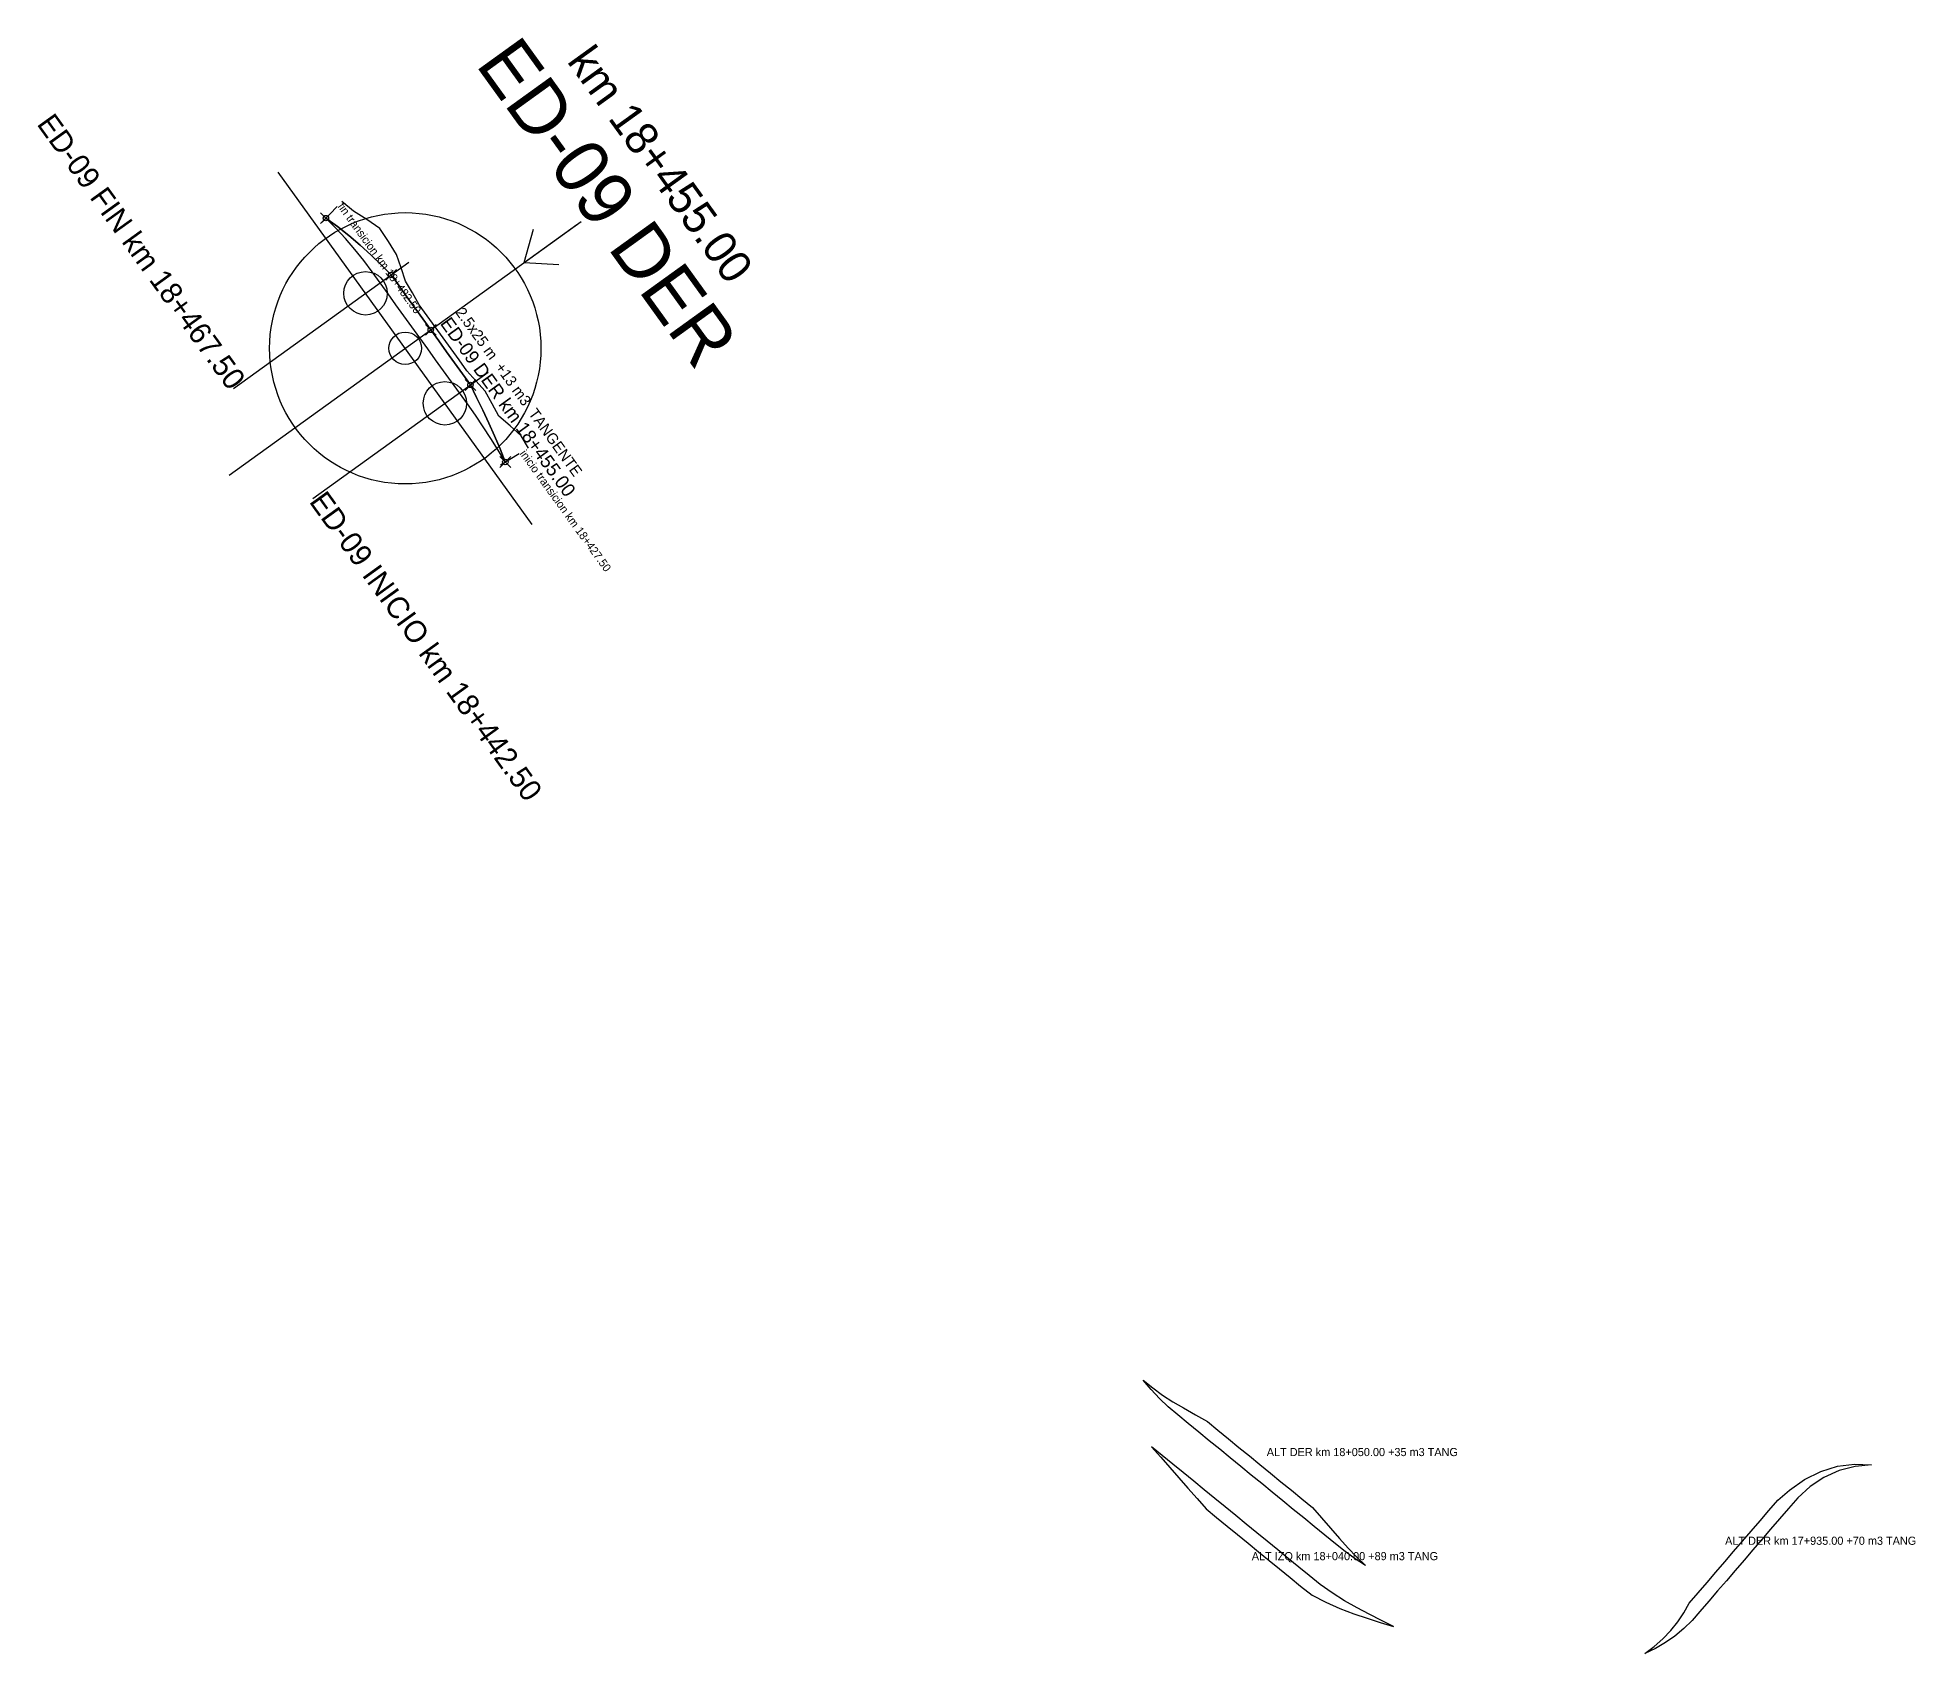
# Model space of a CAD drawing. Extents: x 598419 to 612853, y 9471396 to 9478612.
# Drawn here: x 603520.9 to 603866.9, y 9476133 to 9476430.7 of the extents above; entities that cross this region are included whole.
import ezdxf
from ezdxf.enums import TextEntityAlignment as Align

# ---------------------------------------------------------------- set-up
doc = ezdxf.new("R2010")
doc.units = 0
doc.header["$PDMODE"] = 35
doc.header["$PDSIZE"] = 1
for name, color, linetype in [('ENSANCHE_ALTERNATIVAS', 8, 'CONTINUOUS'), ('ENSANCHE_DER', 5, 'CONTINUOUS'), ('ENSANCHE_DER_BORDE_3D', 5, 'CONTINUOUS'), ('ENSANCHE_DER_MARCA', 5, 'CONTINUOUS'), ('ENSANCHE_DER_PUNTOS', 5, 'CONTINUOUS'), ('ENSANCHE_DER_TALUD', 5, 'CONTINUOUS'), ('ENSANCHE_DER_TEXTO', 5, 'CONTINUOUS')]:
    doc.layers.add(name, color=color, linetype=linetype)

msp = doc.modelspace()

# ---------------------------------------------------------------- texts
at = {"layer": 'ENSANCHE_ALTERNATIVAS'}
for s, p in [('ALT DER km 18+050.00 +35 m3 TANG', (603747.3667, 9476169.3203)), ('ALT IZQ km 18+040.00 +89 m3 TANG', (603744.6067, 9476150.1385)), ('ALT DER km 17+935.00 +70 m3 TANG', (603831.8297, 9476152.9753))]:
    msp.add_text(s, height=1.5, dxfattribs=at).set_placement(p)
at = {"layer": 'ENSANCHE_DER_MARCA'}
for s, height, p in [('ED-09 DER', 10, (603621.8676, 9476397.4574)), ('km 18+455.00', 6, (603633.2228, 9476405.6463))]:
    msp.add_text(s, height=height, rotation=-54.2022, dxfattribs=at).set_placement(p, align=Align.CENTER)
msp.add_text('ED-09 FIN km 18+467.50', height=4, rotation=-54.2022, dxfattribs=at).set_placement((603556.1578, 9476365.4813), align=Align.RIGHT)
msp.add_text('ED-09 INICIO km 18+442.50', height=4, rotation=-54.2022, dxfattribs=at).set_placement((603570.7809, 9476345.2041))
at = {"layer": 'ENSANCHE_DER_TEXTO'}
for s, height, p in [('fin transicion km 18+482.50', 1.5, (603576.0659, 9476399.6171)), ('2.5x25 m  +13 m3  TANGENTE', 2, (603597.7783, 9476380.0851)), ('ED-09 DER km 18+455.00', 2.5, (603594.9395, 9476378.0378)), ('inicio transicion km 18+427.50', 1.5, (603609.6297, 9476354.0633))]:
    msp.add_text(s, height=height, rotation=-54.2022, dxfattribs=at).set_placement(p)

# ---------------------------------------------------------------- linework, layer by layer
at = {"layer": 'ENSANCHE_ALTERNATIVAS'}
for points in [[(603765.5873, 9476149.1832), (603763.6796, 9476150.3962), (603761.8424, 9476151.7137), (603760.0065, 9476153.1808), (603758.0706, 9476154.7626), (603756.1347, 9476156.3445), (603754.1988, 9476157.9264), (603752.2629, 9476159.5082), (603750.327, 9476161.0901), (603748.3912, 9476162.672), (603746.4553, 9476164.2539), (603744.5194, 9476165.8357), (603742.5835, 9476167.4176), (603740.6476, 9476168.9995), (603738.7117, 9476170.5813), (603736.7758, 9476172.1632), (603734.8399, 9476173.7451), (603732.904, 9476175.327), (603730.9681, 9476176.9088), (603729.2245, 9476178.3973), (603727.5882, 9476179.9571), (603726.0397, 9476181.6042), (603724.584, 9476183.3339), (603724.584, 9476183.3339), (603726.3512, 9476181.881), (603728.1794, 9476180.5443), (603730.0611, 9476179.3261), (603732.0227, 9476178.1994), (603734.2222, 9476176.9402), (603736.4218, 9476175.681), (603738.3577, 9476174.0991), (603740.2936, 9476172.5172), (603742.2295, 9476170.9354), (603744.1653, 9476169.3535), (603746.1012, 9476167.7716), (603748.0371, 9476166.1897), (603749.973, 9476164.6079), (603751.9089, 9476163.026), (603753.8448, 9476161.4441), (603755.7807, 9476159.8623), (603757.453, 9476157.9577), (603759.1252, 9476156.0532), (603760.7974, 9476154.1487), (603762.3469, 9476152.377), (603763.913, 9476150.7414), (603765.5873, 9476149.1832)], [(603770.7058, 9476137.8919), (603768.4848, 9476139.0395), (603766.2637, 9476140.187), (603764.0235, 9476141.3457), (603761.6838, 9476142.6587), (603759.4205, 9476144.0996), (603757.2408, 9476145.6639), (603755.1976, 9476147.2956), (603753.2617, 9476148.8775), (603751.3258, 9476150.4594), (603749.3899, 9476152.0412), (603747.454, 9476153.6231), (603745.5182, 9476155.205), (603743.5823, 9476156.7869), (603741.6464, 9476158.3687), (603739.7105, 9476159.9506), (603737.7746, 9476161.5325), (603735.8387, 9476163.1143), (603733.9028, 9476164.6962), (603731.9669, 9476166.2781), (603730.031, 9476167.86), (603728.0951, 9476169.4418), (603726.1592, 9476171.0237), (603726.1592, 9476171.0237), (603727.8315, 9476169.1192), (603729.5037, 9476167.2147), (603731.176, 9476165.3101), (603732.8482, 9476163.4056), (603734.5205, 9476161.5011), (603736.1927, 9476159.5966), (603738.1286, 9476158.0147), (603740.0645, 9476156.4328), (603742.0004, 9476154.851), (603743.9363, 9476153.2691), (603745.8722, 9476151.6872), (603747.8081, 9476150.1054), (603749.744, 9476148.5235), (603751.6799, 9476146.9416), (603753.6158, 9476145.3597), (603755.7273, 9476143.6741), (603758.2533, 9476142.3739), (603760.8281, 9476141.2285), (603763.4423, 9476140.2391), (603765.8812, 9476139.4467), (603768.2935, 9476138.6693), (603770.7058, 9476137.8919)], [(603858.8122, 9476167.7067), (603855.7782, 9476167.431), (603852.832, 9476166.6558), (603850.0552, 9476165.4025), (603847.5249, 9476163.706), (603845.2595, 9476161.6593), (603843.49, 9476159.6431), (603841.8597, 9476157.746), (603840.2294, 9476155.8489), (603838.599, 9476153.9518), (603836.9687, 9476152.0547), (603835.3383, 9476150.1576), (603833.708, 9476148.2605), (603832.0777, 9476146.3635), (603830.4473, 9476144.4664), (603828.817, 9476142.5693), (603827.188, 9476140.6711), (603825.7636, 9476139.0342), (603824.2361, 9476137.534), (603822.587, 9476136.1687), (603820.8306, 9476134.9449), (603818.9788, 9476133.8709), (603817.0445, 9476132.9541), (603817.0445, 9476132.9541), (603818.7849, 9476134.2397), (603820.3826, 9476135.6476), (603821.8297, 9476137.1632), (603823.1195, 9476138.7713), (603824.2439, 9476140.4592), (603825.2388, 9476142.2365), (603826.8677, 9476144.1346), (603828.4981, 9476146.0317), (603830.1284, 9476147.9288), (603831.7587, 9476149.8259), (603833.3891, 9476151.723), (603835.0194, 9476153.6201), (603836.6498, 9476155.5172), (603838.2801, 9476157.4143), (603839.9104, 9476159.3114), (603841.5408, 9476161.2084), (603843.7073, 9476163.0489), (603846.4847, 9476165.0083), (603849.448, 9476166.4951), (603852.5536, 9476167.4412), (603855.7061, 9476167.8414), (603858.8122, 9476167.7067)]]:
    msp.add_lwpolyline(points, close=True, dxfattribs=at)
at = {"layer": 'ENSANCHE_DER'}
msp.add_lwpolyline([(603607.0512, 9476352.5298), (603605.727, 9476354.7148), (603604.3665, 9476356.8775), (603602.9702, 9476359.0171), (603601.5384, 9476361.1332), (603600.0715, 9476363.2251), (603598.6012, 9476365.2671), (603597.1389, 9476367.2948), (603595.6765, 9476369.3225), (603594.2142, 9476371.3502), (603592.7519, 9476373.378), (603591.2896, 9476375.4057), (603589.8273, 9476377.4334), (603588.365, 9476379.4611), (603586.9027, 9476381.4888), (603585.4403, 9476383.5165), (603583.978, 9476385.5443), (603582.5157, 9476387.572), (603580.9549, 9476389.6651), (603579.3164, 9476391.7066), (603577.6061, 9476393.6883), (603575.826, 9476395.6077), (603573.9786, 9476397.4623), (603573.9786, 9476397.4623), (603576.1264, 9476395.8964), (603578.2271, 9476394.244), (603580.2771, 9476392.5063), (603582.2732, 9476390.685), (603584.2055, 9476388.7906), (603586.0057, 9476387.0066), (603587.4681, 9476384.9789), (603588.9304, 9476382.9511), (603590.3927, 9476380.9234), (603591.855, 9476378.8957), (603593.3173, 9476376.868), (603594.7796, 9476374.8403), (603596.242, 9476372.8126), (603597.7043, 9476370.7848), (603599.1666, 9476368.7571), (603600.6289, 9476366.7294), (603601.7672, 9476364.4354), (603602.9109, 9476362.0787), (603604.0112, 9476359.709), (603605.0681, 9476357.3271), (603606.0815, 9476354.9338), (603607.0512, 9476352.5298)], close=True, dxfattribs=at)
at = {"layer": 'ENSANCHE_DER_BORDE_3D'}
msp.add_polyline3d([(603607.0512, 9476352.5298, 506.4114), (603606.0815, 9476354.9338, 506.2008), (603605.0681, 9476357.3271, 505.9914), (603604.0112, 9476359.709, 505.7859), (603602.9109, 9476362.0787, 505.5844), (603601.7672, 9476364.4354, 505.387), (603600.6289, 9476366.7294, 505.1937), (603599.1666, 9476368.7571, 505.0129), (603597.7043, 9476370.7848, 504.836), (603596.242, 9476372.8126, 504.6633), (603594.7796, 9476374.8403, 504.4946), (603593.3173, 9476376.868, 504.33), (603591.855, 9476378.8957, 504.1695), (603590.3927, 9476380.9234, 504.0131), (603588.9304, 9476382.9511, 503.8607), (603587.4681, 9476384.9789, 503.7124), (603586.0057, 9476387.0066, 503.5682), (603584.2055, 9476388.7906, 503.4364), (603582.2732, 9476390.685, 503.3087), (603580.2771, 9476392.5063, 503.185), (603578.2271, 9476394.244, 503.0654), (603576.1264, 9476395.8964, 502.9499), (603573.9786, 9476397.4623, 502.8385)], dxfattribs=at)
at = {"layer": 'ENSANCHE_DER_MARCA'}
for p, q in [((603612.0101, 9476341.032), (603565.216, 9476405.9189)), ((603573.2828, 9476396.744), (603576.0659, 9476399.6171)), ((603556.1695, 9476350.0784), (603621.0565, 9476396.8725)), ((603610.5124, 9476389.2684), (603620.2454, 9476396.2875)), ((603610.5124, 9476389.2684), (603612.2281, 9476395.4374)), ((603556.9688, 9476366.0662), (603589.2501, 9476389.3463)), ((603610.5124, 9476389.2684), (603616.9075, 9476388.9487)), ((603571.592, 9476345.7891), (603603.8732, 9476369.0691)), ((603606.1918, 9476352.0187), (603609.6297, 9476354.0633))]:
    msp.add_line(p, q, dxfattribs=at)
for centre, radius in [((603588.613, 9476373.4754), 25), ((603581.3014, 9476383.614), 4), ((603588.613, 9476373.4754), 3), ((603595.9246, 9476363.3368), 4)]:
    msp.add_circle(centre, radius, dxfattribs=at)
at = {"layer": 'ENSANCHE_DER_PUNTOS'}
for p in [(603573.9786, 9476397.4623, 502.8385), (603586.0057, 9476387.0066, 503.5682), (603593.3173, 9476376.868, 504.33), (603600.6289, 9476366.7294, 505.1937), (603607.0512, 9476352.5298, 506.4114)]:
    msp.add_point(p, dxfattribs=at)
at = {"layer": 'ENSANCHE_DER_TALUD'}
msp.add_lwpolyline([(603611.3487, 9476355.0856), (603609.9812, 9476357.3419), (603607.9449, 9476359.1704), (603605.8852, 9476360.9543), (603604.6266, 9476363.2605), (603603.3273, 9476365.5488), (603601.6428, 9476367.4606), (603599.9777, 9476369.3421), (603598.5154, 9476371.3698), (603597.053, 9476373.3975), (603595.5907, 9476375.4252), (603594.1284, 9476377.4529), (603592.6661, 9476379.4806), (603591.2038, 9476381.5084), (603589.9442, 9476383.6823), (603588.6847, 9476385.8562), (603587.8307, 9476388.3227), (603586.9767, 9476390.7891), (603585.5028, 9476393.1836), (603583.9279, 9476395.5452), (603581.5186, 9476397.189), (603579.0703, 9476398.7261), (603576.9355, 9476400.515)], dxfattribs=at)

msp.set_redraw_order([(e.dxf.handle, doc.entitydb.next_handle()) for e in msp.query("TEXT MTEXT ATTDEF DIMENSION ARC_DIMENSION")])  # texts and dimensions are drawn at this point

doc.saveas('drawing.dxf')
